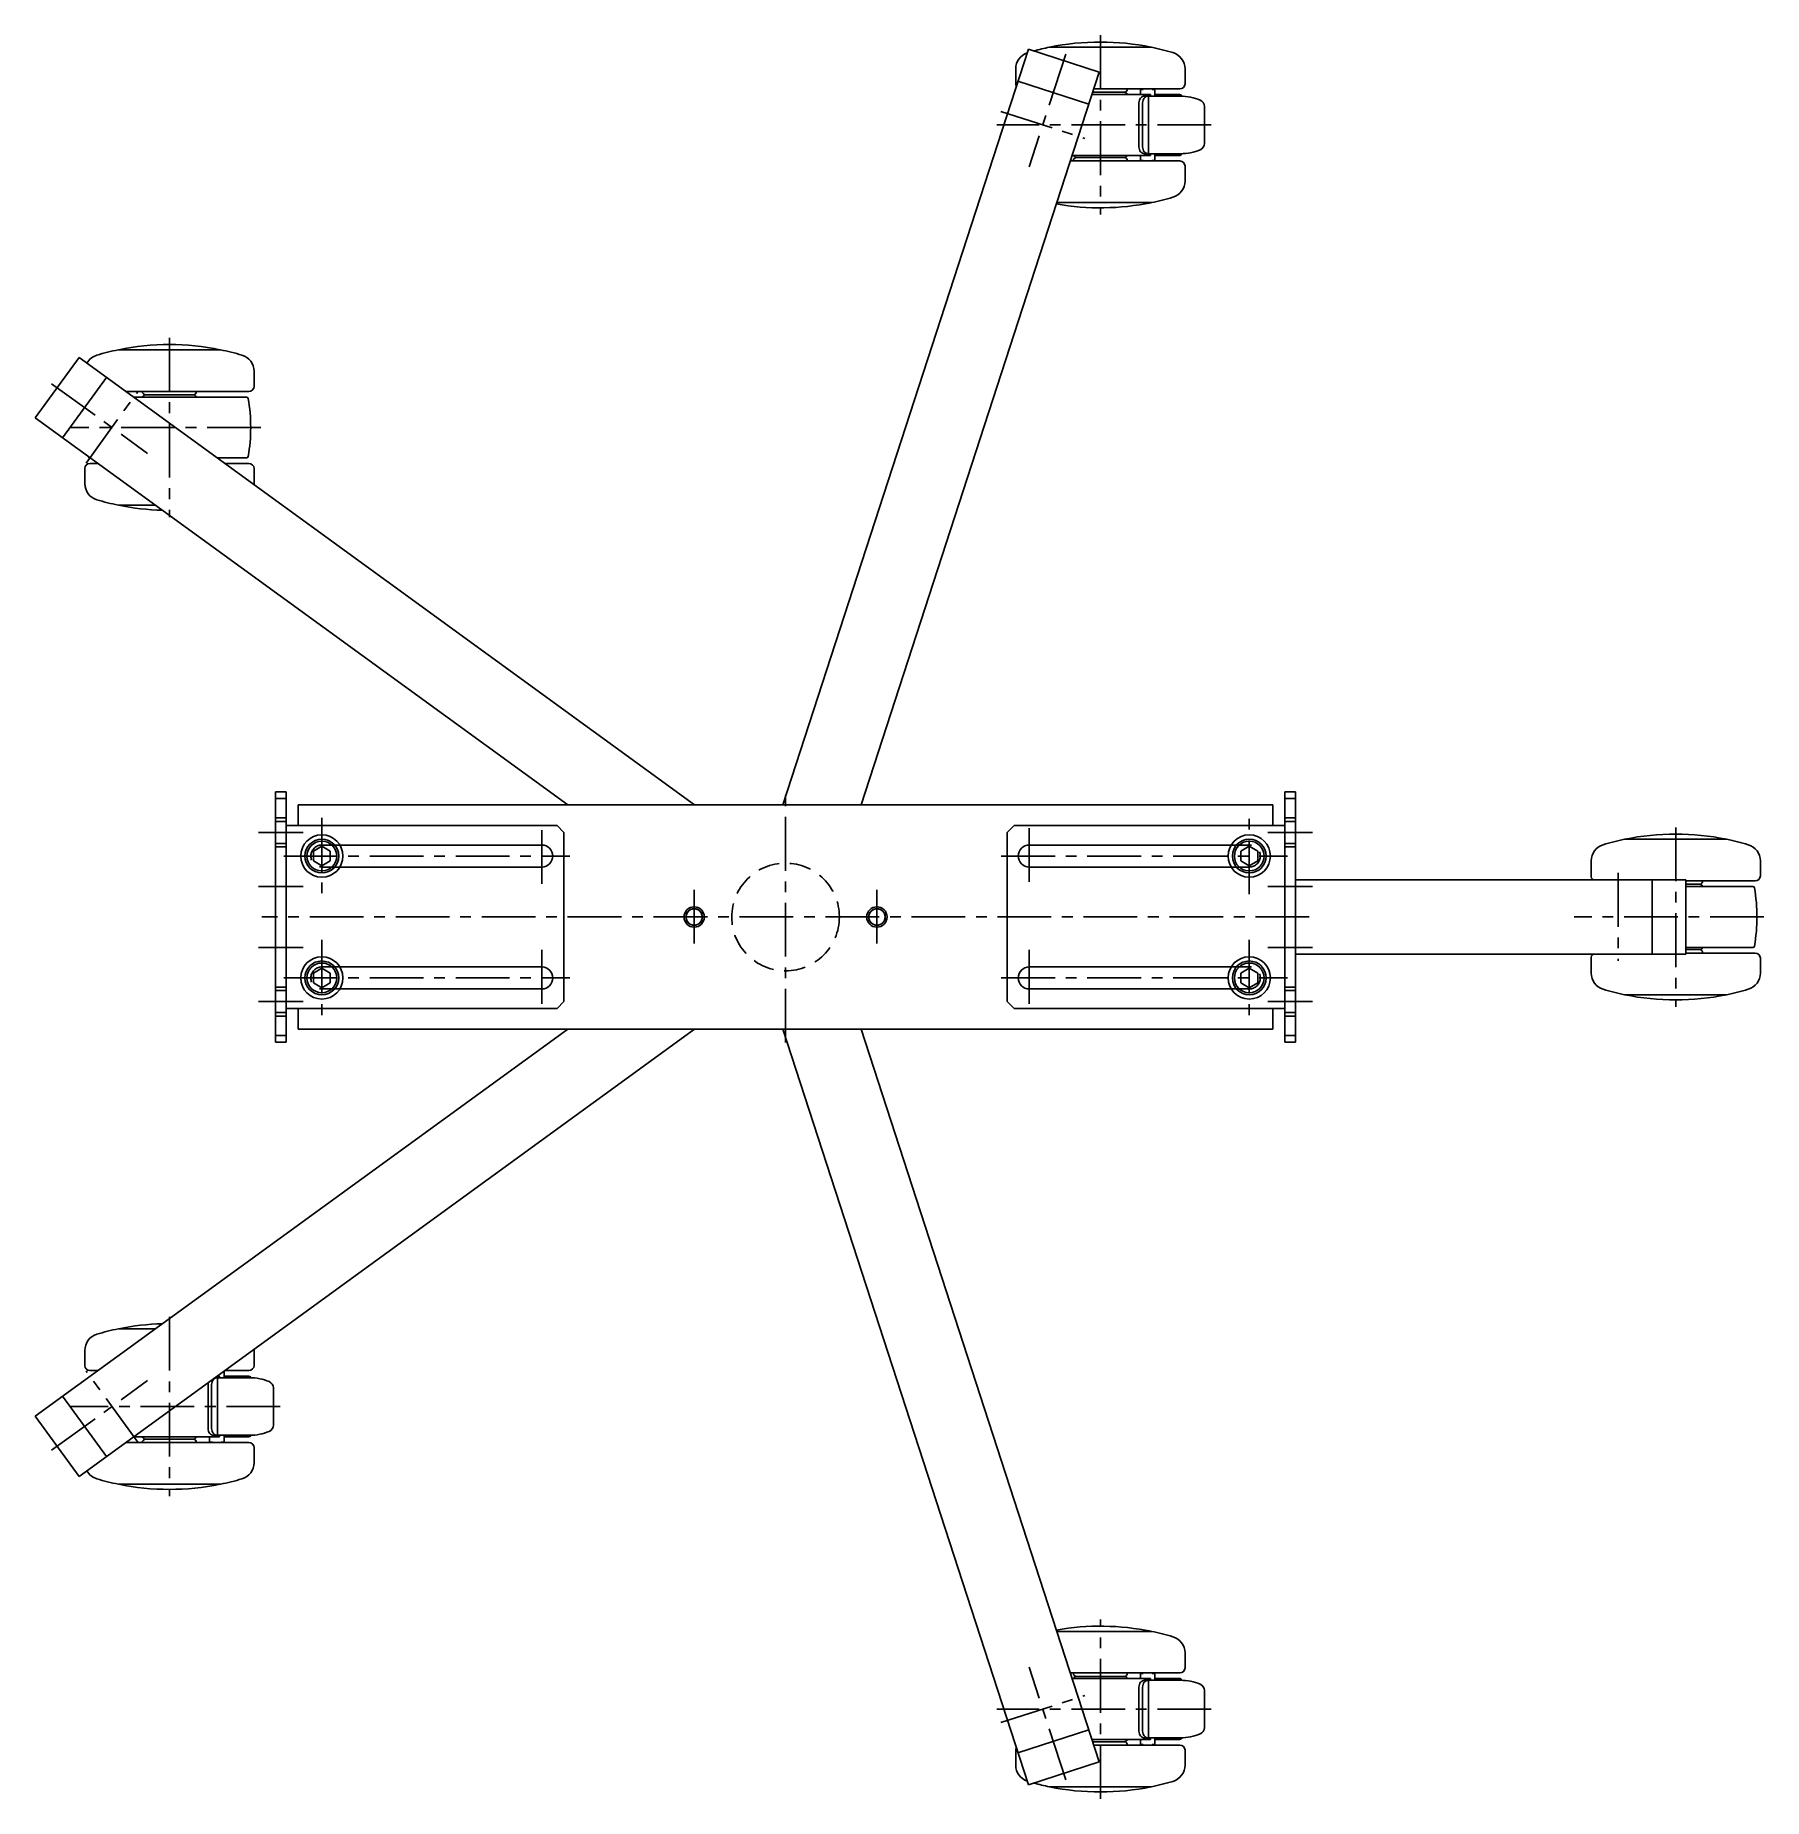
# Model space of a CAD drawing. Extents: x 0 to 1216, y -8 to 1193.
# Drawn here: x 7 to 518, y 672 to 1193 of the extents above; entities that cross this region are included whole.
import ezdxf

# ---------------------------------------------------------------- set-up
doc = ezdxf.new("R2010")
doc.units = 0
doc.header["$LTSCALE"] = 0.5
doc.linetypes.add('CENTER', pattern=[50.8, 31.75, -6.35, 6.35, -6.35])
doc.linetypes.add('DASHED', pattern=[19.05, 12.7, -6.35])
doc.layers.get('0').update_dxf_attribs({"linetype": 'CONTINUOUS'})
doc.layers.add('CENTER', color=1, linetype='CENTER')

msp = doc.modelspace()

# ---------------------------------------------------------------- linework, layer by layer
at = {"color": 7, "linetype": 'CONTINUOUS'}
for p, q in [((300.76, 1188.53), (228.21, 965.26)), ((300.76, 1188.53), (321.68, 1181.73)), ((337.14, 1189.06), (306.94, 1189.06)), ((307.04, 1189.06), (307.04, 1189.08)), ((337.04, 1189.08), (337.04, 1189.06)), ((297.04, 1178.26), (297.04, 1182.67)), ((347.04, 1178.26), (347.04, 1182.67)), ((321.68, 1181.73), (251.34, 965.26)), ((297.66, 1179.02), (318.59, 1172.22)), ((297.66, 1179.02), (318.59, 1172.22)), ((336.8, 1175.11), (319.53, 1175.11)), ((319.74, 1175.76), (329.04, 1175.76)), ((345.54, 1176.76), (320.06, 1176.76)), ((333.44, 1166.11), (333.44, 1172.61)), ((333.88, 1175.11), (333.88, 1176.61)), ((334.72, 1176.61), (333.88, 1176.61)), ((334.5, 1166.11), (334.5, 1172.61)), ((334.72, 1176.61), (334.72, 1176.76)), ((335.08, 1174.61), (345.75, 1174.61)), ((336.24, 1166.11), (336.24, 1174.61)), ((336.8, 1174.61), (336.8, 1175.11)), ((337.33, 1176.61), (337.33, 1176.76)), ((337.33, 1176.61), (338.16, 1176.61)), ((338.16, 1174.61), (338.16, 1176.61)), ((345.54, 1175.11), (338.16, 1175.11)), ((343.37, 1175.11), (343.37, 1174.61)), ((345.16, 1174.61), (345.16, 1175.11)), ((352.75, 1166.11), (352.75, 1171.6)), ((333.44, 1166.11), (333.44, 1159.61)), ((334.5, 1166.11), (334.5, 1159.61)), ((336.24, 1166.11), (336.24, 1157.61)), ((352.75, 1166.11), (352.75, 1160.61)), ((336.8, 1157.11), (313.68, 1157.11)), ((315.04, 1156.46), (329.04, 1156.46)), ((333.88, 1157.11), (333.88, 1155.61)), ((335.08, 1157.61), (345.75, 1157.61)), ((336.8, 1157.61), (336.8, 1157.11)), ((338.16, 1157.61), (338.16, 1155.61)), ((345.54, 1157.11), (338.16, 1157.11)), ((343.37, 1157.11), (343.37, 1157.61)), ((345.16, 1157.61), (345.16, 1157.11)), ((345.54, 1155.46), (313.14, 1155.46)), ((334.72, 1155.61), (333.88, 1155.61)), ((334.72, 1155.61), (334.72, 1155.46)), ((337.33, 1155.61), (337.33, 1155.46)), ((337.33, 1155.61), (338.16, 1155.61)), ((347.04, 1153.96), (347.04, 1149.54)), ((337.14, 1143.16), (309.15, 1143.16)), ((337.04, 1143.14), (337.04, 1143.16)), ((62.1, 1099.69), (31.9, 1099.69)), ((32, 1099.69), (32, 1099.71)), ((62, 1099.71), (62, 1099.69)), ((7.35, 1079.6), (20.29, 1097.4)), ((20.29, 1097.4), (202.16, 965.26)), ((15.44, 1073.72), (28.38, 1091.52)), ((72, 1088.89), (72, 1093.31)), ((34.06, 1087.39), (70.5, 1087.39)), ((36.33, 1085.74), (69.76, 1085.74)), ((54, 1086.39), (40, 1086.39)), ((7.35, 1079.6), (164.73, 965.26)), ((22, 1064.59), (22, 1060.17)), ((23.67, 1067.74), (23.5, 1067.74)), ((23.5, 1066.09), (25.94, 1066.09)), ((69.76, 1067.74), (61.1, 1067.74)), ((63.37, 1066.09), (70.5, 1066.09)), ((72, 1064.59), (72, 1060.17)), ((42.87, 1053.79), (31.9, 1053.79)), ((32, 1053.79), (32, 1053.77)), ((78.32, 969.15), (78.32, 895.15)), ((78.32, 969.15), (81.52, 969.15)), ((81.52, 969.15), (81.52, 895.15)), ((376.52, 969.15), (376.52, 895.15)), ((376.52, 969.15), (379.72, 969.15)), ((379.72, 969.15), (379.72, 895.15)), ((78.32, 967.15), (81.52, 967.15)), ((373.02, 965.26), (85.02, 965.26)), ((85.02, 965.26), (85.02, 959.15)), ((373.02, 965.26), (373.02, 959.15)), ((376.52, 967.15), (379.72, 967.15)), ((81.52, 961.4), (78.32, 961.4)), ((81.52, 960.4), (78.32, 960.4)), ((161.52, 959.15), (81.52, 959.15)), ((161.52, 959.15), (163.52, 957.15)), ((294.52, 957.15), (296.52, 959.15)), ((376.52, 959.15), (296.52, 959.15)), ((379.72, 961.4), (376.52, 961.4)), ((379.72, 960.4), (376.52, 960.4)), ((81.52, 953.9), (78.32, 953.9)), ((157.02, 953.4), (97.36, 953.4)), ((163.52, 957.15), (163.52, 907.15)), ((294.52, 957.15), (294.52, 907.15)), ((301.02, 953.4), (360.68, 953.4)), ((379.72, 953.9), (376.52, 953.9)), ((507.12, 955.1), (476.92, 955.1)), ((477.02, 955.1), (477.02, 955.12)), ((507.02, 955.12), (507.02, 955.1)), ((81.52, 952.9), (78.32, 952.9)), ((92.02, 953.03), (89.52, 951.59)), ((89.52, 951.59), (89.52, 948.7)), ((89.52, 948.7), (92.02, 947.26)), ((94.52, 951.59), (92.02, 953.03)), ((92.02, 947.26), (94.52, 948.7)), ((94.52, 948.7), (94.52, 951.59)), ((366.02, 953.03), (363.52, 951.59)), ((363.52, 951.59), (363.52, 948.7)), ((363.52, 948.7), (366.02, 947.26)), ((368.52, 951.59), (366.02, 953.03)), ((366.02, 947.26), (368.52, 948.7)), ((368.52, 948.7), (368.52, 951.59)), ((379.72, 952.9), (376.52, 952.9)), ((467.02, 944.3), (467.02, 948.71)), ((517.02, 944.3), (517.02, 948.71)), ((157.02, 946.9), (97.36, 946.9)), ((301.02, 946.9), (360.68, 946.9)), ((495.02, 943.15), (379.72, 943.15)), ((485.02, 943.15), (485.02, 921.15)), ((485.02, 943.15), (485.02, 921.15)), ((485.02, 943.15), (485.02, 921.15)), ((495.02, 943.15), (495.02, 921.15)), ((495.02, 942.8), (515.52, 942.8)), ((499.02, 941.8), (495.02, 941.8)), ((495.02, 941.15), (514.78, 941.15)), ((514.78, 923.15), (495.02, 923.15)), ((495.02, 922.5), (499.02, 922.5)), ((92.02, 917.03), (89.52, 915.59)), ((94.52, 915.59), (92.02, 917.03)), ((157.02, 917.4), (97.36, 917.4)), ((301.02, 917.4), (360.68, 917.4)), ((366.02, 917.03), (363.52, 915.59)), ((368.52, 915.59), (366.02, 917.03)), ((495.02, 921.15), (379.72, 921.15)), ((467.02, 920), (467.02, 915.58)), ((495.02, 921.5), (515.52, 921.5)), ((517.02, 920), (517.02, 915.58)), ((89.52, 915.59), (89.52, 912.7)), ((89.52, 912.7), (92.02, 911.26)), ((92.02, 911.26), (94.52, 912.7)), ((94.52, 912.7), (94.52, 915.59)), ((363.52, 915.59), (363.52, 912.7)), ((363.52, 912.7), (366.02, 911.26)), ((366.02, 911.26), (368.52, 912.7)), ((368.52, 912.7), (368.52, 915.59)), ((81.52, 911.4), (78.32, 911.4)), ((81.52, 910.4), (78.32, 910.4)), ((157.02, 910.9), (97.36, 910.9)), ((163.52, 907.15), (161.52, 905.15)), ((294.52, 907.15), (296.52, 905.15)), ((301.02, 910.9), (360.68, 910.9)), ((379.72, 911.4), (376.52, 911.4)), ((379.72, 910.4), (376.52, 910.4)), ((507.12, 909.2), (476.92, 909.2)), ((477.02, 909.2), (477.02, 909.18)), ((507.02, 909.18), (507.02, 909.2)), ((81.52, 903.9), (78.32, 903.9)), ((81.52, 902.9), (78.32, 902.9)), ((161.52, 905.15), (81.52, 905.15)), ((85.02, 905.15), (85.02, 899.03)), ((376.52, 905.15), (296.52, 905.15)), ((373.02, 905.15), (373.02, 899.03)), ((379.72, 903.9), (376.52, 903.9)), ((379.72, 902.9), (376.52, 902.9)), ((7.35, 784.69), (164.73, 899.03)), ((20.29, 766.9), (202.16, 899.03)), ((78.32, 897.15), (81.52, 897.15)), ((373.02, 899.03), (85.02, 899.03)), ((300.76, 675.77), (228.21, 899.03)), ((321.68, 682.56), (251.34, 899.03)), ((376.52, 897.15), (379.72, 897.15)), ((78.32, 895.15), (81.52, 895.15)), ((376.52, 895.15), (379.72, 895.15)), ((42.87, 810.5), (31.9, 810.5)), ((32, 810.5), (32, 810.52)), ((22, 799.7), (22, 804.12)), ((72, 799.7), (72, 804.12)), ((25.94, 798.2), (23.5, 798.2)), ((63.13, 796.05), (63.13, 798.02)), ((70.5, 798.2), (63.37, 798.2)), ((23.67, 796.55), (23.5, 796.55)), ((58.4, 787.55), (58.4, 794.05)), ((59.46, 787.55), (59.46, 794.05)), ((60.41, 796.05), (70.71, 796.05)), ((61.77, 796.55), (61.1, 796.55)), ((61.2, 787.55), (61.2, 796.05)), ((61.77, 796.05), (61.77, 796.55)), ((70.5, 796.55), (63.13, 796.55)), ((68.33, 796.55), (68.33, 796.05)), ((70.12, 796.05), (70.12, 796.55)), ((77.72, 787.55), (77.72, 793.05)), ((28.38, 772.77), (15.44, 790.57)), ((58.4, 787.55), (58.4, 781.05)), ((59.46, 787.55), (59.46, 781.05)), ((61.2, 787.55), (61.2, 779.05)), ((77.72, 787.55), (77.72, 782.05)), ((20.29, 766.9), (7.35, 784.69)), ((70.5, 776.9), (34.06, 776.9)), ((61.77, 778.55), (36.33, 778.55)), ((40, 777.9), (54, 777.9)), ((58.85, 778.55), (58.85, 777.05)), ((59.68, 777.05), (58.85, 777.05)), ((59.68, 777.05), (59.68, 776.9)), ((60.04, 779.05), (70.71, 779.05)), ((61.77, 779.05), (61.77, 778.55)), ((62.29, 777.05), (62.29, 776.9)), ((62.29, 777.05), (63.13, 777.05)), ((63.13, 779.05), (63.13, 777.05)), ((70.5, 778.55), (63.13, 778.55)), ((68.33, 778.55), (68.33, 779.05)), ((70.12, 779.05), (70.12, 778.55)), ((72, 775.4), (72, 770.98)), ((62.1, 764.6), (31.9, 764.6)), ((32, 764.6), (32, 764.58)), ((62, 764.58), (62, 764.6)), ((337.14, 721.14), (309.15, 721.14)), ((337.04, 721.16), (337.04, 721.14)), ((347.04, 710.34), (347.04, 714.75)), ((345.54, 708.84), (313.14, 708.84)), ((334.72, 708.69), (333.88, 708.69)), ((333.88, 707.19), (333.88, 708.69)), ((334.72, 708.69), (334.72, 708.84)), ((337.33, 708.69), (337.33, 708.84)), ((337.33, 708.69), (338.16, 708.69)), ((338.16, 706.69), (338.16, 708.69)), ((336.8, 707.19), (313.68, 707.19)), ((315.04, 707.84), (329.04, 707.84)), ((333.44, 698.19), (333.44, 704.69)), ((334.5, 698.19), (334.5, 704.69)), ((335.08, 706.69), (345.75, 706.69)), ((336.24, 698.19), (336.24, 706.69)), ((336.8, 706.69), (336.8, 707.19)), ((345.54, 707.19), (338.16, 707.19)), ((343.37, 707.19), (343.37, 706.69)), ((345.16, 706.69), (345.16, 707.19)), ((352.75, 698.19), (352.75, 703.68)), ((333.44, 698.19), (333.44, 691.69)), ((334.5, 698.19), (334.5, 691.69)), ((336.24, 698.19), (336.24, 689.69)), ((352.75, 698.19), (352.75, 692.69)), ((318.59, 692.07), (297.66, 685.28)), ((336.8, 689.19), (319.53, 689.19)), ((319.74, 688.54), (329.04, 688.54)), ((333.88, 689.19), (333.88, 687.69)), ((334.72, 687.69), (333.88, 687.69)), ((334.72, 687.69), (334.72, 687.54)), ((335.08, 689.69), (345.75, 689.69)), ((336.8, 689.69), (336.8, 689.19)), ((337.33, 687.69), (337.33, 687.54)), ((337.33, 687.69), (338.16, 687.69)), ((338.16, 689.69), (338.16, 687.69)), ((345.54, 689.19), (338.16, 689.19)), ((343.37, 689.19), (343.37, 689.69)), ((345.16, 689.69), (345.16, 689.19)), ((297.04, 686.04), (297.04, 681.62)), ((321.68, 682.56), (300.76, 675.77)), ((345.54, 687.54), (320.06, 687.54)), ((347.04, 686.04), (347.04, 681.62)), ((337.14, 675.24), (306.94, 675.24)), ((307.04, 675.24), (307.04, 675.22)), ((337.04, 675.22), (337.04, 675.24))]:
    msp.add_line(p, q, dxfattribs=at)
at = {"color": 3, "linetype": 'DASHED'}
for p, q in [((97.36, 953.4), (92.02, 953.4)), ((360.68, 953.4), (366.02, 953.4)), ((97.36, 946.9), (92.02, 946.9)), ((360.68, 946.9), (366.02, 946.9)), ((97.36, 917.4), (92.02, 917.4)), ((360.68, 917.4), (366.02, 917.4)), ((97.36, 910.9), (92.02, 910.9)), ((360.68, 910.9), (366.02, 910.9))]:
    msp.add_line(p, q, dxfattribs=at)
at = {"color": 7, "linetype": 'CONTINUOUS'}
for points in [[(335.08, 1174.61, 0.11764), (334.47, 1174.46, 0.10447), (333.92, 1174.02, 0.090013), (333.57, 1173.39, 0.081916), (333.44, 1172.61, 0.081916)], [(336.13, 1174.61, 0.11764), (335.53, 1174.46, 0.10447), (334.98, 1174.02, 0.090013), (334.63, 1173.39, 0.081916), (334.5, 1172.61, 0.081916)], [(335.08, 1157.61, -0.11764), (334.47, 1157.75, -0.10447), (333.92, 1158.19, -0.090013), (333.57, 1158.82, -0.081916), (333.44, 1159.61, -0.081916)], [(336.13, 1157.61, -0.11764), (335.53, 1157.75, -0.10447), (334.98, 1158.19, -0.090013), (334.63, 1158.82, -0.081916), (334.5, 1159.61, -0.081916)], [(58.48, 794.64, 0.06157), (58.4, 794.05)], [(61.1, 796.05, 0.11764), (60.49, 795.91, 0.10447), (59.94, 795.47, 0.090013), (59.59, 794.83, 0.081916), (59.46, 794.05, 0.081916)], [(60.04, 779.05, -0.11764), (59.43, 779.2, -0.10447), (58.88, 779.64, -0.090013), (58.53, 780.27, -0.081916), (58.4, 781.05, -0.081916)], [(61.1, 779.05, -0.11764), (60.49, 779.2, -0.10447), (59.94, 779.64, -0.090013), (59.59, 780.27, -0.081916), (59.46, 781.05, -0.081916)], [(335.08, 706.69, 0.11764), (334.47, 706.54, 0.10447), (333.92, 706.1, 0.090013), (333.57, 705.47, 0.081916), (333.44, 704.69, 0.081916)], [(336.13, 706.69, 0.11764), (335.53, 706.54, 0.10447), (334.98, 706.1, 0.090013), (334.63, 705.47, 0.081916), (334.5, 704.69, 0.081916)], [(335.08, 689.69, -0.11764), (334.47, 689.83, -0.10447), (333.92, 690.27, -0.090013), (333.57, 690.9, -0.081916), (333.44, 691.69, -0.081916)], [(336.13, 689.69, -0.11764), (335.53, 689.83, -0.10447), (334.98, 690.27, -0.090013), (334.63, 690.9, -0.081916), (334.5, 691.69, -0.081916)]]:
    msp.add_lwpolyline(points, format="xyb", dxfattribs=at)
for centre, radius in [((92.02, 950.15), 6.25), ((92.02, 950.15), 5), ((92.02, 950.15), 4.4), ((366.02, 950.15), 6.25), ((366.02, 950.15), 5), ((366.02, 950.15), 4.4), ((202.02, 932.15), 2.46), ((202.02, 932.15), 2.4), ((256.02, 932.15), 2.46), ((256.02, 932.15), 2.4), ((92.02, 914.15), 6.25), ((92.02, 914.15), 5), ((92.02, 914.15), 4.4), ((366.02, 914.15), 6.25), ((366.02, 914.15), 5), ((366.02, 914.15), 4.4)]:
    msp.add_circle(centre, radius, dxfattribs=at)
at = {"color": 3, "linetype": 'DASHED'}
msp.add_circle((229.02, 932.15), 15.9, dxfattribs=at)
at = {"color": 3, "linetype": 'CONTINUOUS'}
for centre in [(202.02, 932.15), (256.02, 932.15)]:
    msp.add_circle(centre, 3, dxfattribs=at)
at = {"color": 7, "linetype": 'CONTINUOUS'}
for centre, radius, start, end in [((322.04, 1115.59), 75, 101.6149, 105.1564), ((322.04, 1115.59), 75, 78.463, 101.537), ((322.04, 1115.59), 75, 73.3985, 78.3851), ((302.04, 1182.67), 5, 109.2589, 180), ((342.04, 1182.67), 5, 0, 73.3985), ((298.54, 1178.26), 1.5, 180, 206.8423), ((345.54, 1178.26), 1.5, 270, 0), ((329.04, 1176.76), 1, 270, 0), ((329.04, 1174.76), 1, 20.4873, 90), ((345.54, 1174.61), 0.5, 0, 90), ((345.75, 1159.61), 15, 67.3656, 90), ((350.75, 1171.6), 2, 0, 67.3656), ((315.04, 1155.46), 1, 90, 180), ((315.04, 1157.46), 1, 200.4873, 270), ((329.04, 1157.46), 1, 270, 339.5127), ((329.04, 1155.46), 1, 0, 90), ((345.54, 1157.61), 0.5, 270, 0), ((345.75, 1172.61), 15, 270, 292.6344), ((350.75, 1160.61), 2, 292.6344, 0), ((345.54, 1153.96), 1.5, 0, 90), ((342.04, 1149.54), 5, 286.6015, 0), ((322.04, 1216.62), 75, 260.0029, 281.537), ((322.04, 1216.62), 75, 281.6149, 286.6015), ((47, 1026.23), 75, 101.6149, 106.6015), ((47, 1026.23), 75, 78.463, 101.537), ((47, 1026.23), 75, 73.3985, 78.3851), ((27, 1093.31), 5, 106.6015, 151.3575), ((67, 1093.31), 5, 0, 73.3985), ((70.5, 1088.89), 1.5, 270, 0), ((40, 1087.39), 1, 180, 270), ((40, 1085.39), 1, 90, 159.5127), ((54, 1087.39), 1, 270, 0), ((54, 1085.39), 1, 20.4873, 90), ((69.76, 1085.24), 0.5, 9.8877, 90), ((21, 1076.74), 50, 350.1123, 9.8877), ((23.5, 1068.24), 0.5, 181.265, 270), ((69.76, 1068.24), 0.5, 270, 350.1123), ((23.5, 1064.59), 1.5, 90, 180), ((70.5, 1064.59), 1.5, 0, 90), ((27, 1060.17), 5, 180, 253.3985), ((67, 1060.17), 5, 356.0812, 0), ((47, 1127.26), 75, 253.3985, 258.3851), ((47, 1127.26), 75, 258.463, 268.4329), ((157.02, 950.15), 3.25, 270, 90), ((301.02, 950.15), 3.25, 90, 270), ((472.02, 948.71), 5, 106.6015, 180), ((492.02, 881.63), 75, 101.6149, 106.6015), ((492.02, 881.63), 75, 78.463, 101.537), ((492.02, 881.63), 75, 73.3985, 78.3851), ((512.02, 948.71), 5, 0, 73.3985), ((468.52, 944.3), 1.5, 180, 230.0555), ((515.52, 944.3), 1.5, 270, 0), ((499.02, 942.8), 1, 270, 0), ((499.02, 940.8), 1, 20.4873, 90), ((514.78, 940.65), 0.5, 9.8877, 90), ((466.02, 932.15), 50, 350.1123, 9.8877), ((499.02, 923.5), 1, 270, 339.5127), ((499.02, 921.5), 1, 0, 90), ((514.78, 923.65), 0.5, 270, 350.1123), ((157.02, 914.15), 3.25, 270, 90), ((301.02, 914.15), 3.25, 90, 270), ((468.52, 920), 1.5, 129.9445, 180), ((515.52, 920), 1.5, 0, 90), ((472.02, 915.58), 5, 180, 253.3985), ((512.02, 915.58), 5, 286.6015, 0), ((492.02, 982.66), 75, 253.3985, 258.3851), ((492.02, 982.66), 75, 258.463, 281.537), ((492.02, 982.66), 75, 281.6149, 286.6015), ((27, 804.12), 5, 106.6015, 180), ((47, 737.04), 75, 101.6149, 106.6015), ((47, 737.04), 75, 91.5671, 101.537), ((67, 804.12), 5, 0, 3.9188), ((23.5, 799.7), 1.5, 180, 270), ((70.5, 799.7), 1.5, 270, 0), ((70.5, 796.05), 0.5, 0, 90), ((70.71, 781.05), 15, 67.3656, 90), ((75.72, 793.05), 2, 0, 67.3656), ((75.72, 782.05), 2, 292.6344, 0), ((40, 776.9), 1, 90, 180), ((40, 778.9), 1, 200.4873, 270), ((54, 778.9), 1, 270, 339.5127), ((54, 776.9), 1, 0, 90), ((70.5, 779.05), 0.5, 270, 0), ((70.5, 775.4), 1.5, 0, 90), ((70.71, 794.05), 15, 270, 292.6344), ((67, 770.98), 5, 286.6015, 0), ((27, 770.98), 5, 208.6425, 253.3985), ((47, 838.07), 75, 253.3985, 258.3851), ((47, 838.07), 75, 281.6149, 286.6015), ((47, 838.07), 75, 258.463, 281.537), ((322.04, 647.67), 75, 78.463, 99.9971), ((322.04, 647.67), 75, 73.3985, 78.3851), ((342.04, 714.75), 5, 0, 73.3985), ((315.04, 708.84), 1, 180, 270), ((329.04, 708.84), 1, 270, 0), ((345.54, 710.34), 1.5, 270, 0), ((315.04, 706.84), 1, 90, 159.5127), ((329.04, 706.84), 1, 20.4873, 90), ((345.54, 706.69), 0.5, 0, 90), ((345.75, 691.69), 15, 67.3656, 90), ((350.75, 703.68), 2, 0, 67.3656), ((329.04, 689.54), 1, 270, 339.5127), ((329.04, 687.54), 1, 0, 90), ((345.54, 689.69), 0.5, 270, 0), ((345.75, 704.69), 15, 270, 292.6344), ((350.75, 692.69), 2, 292.6344, 0), ((298.54, 686.04), 1.5, 153.1577, 180), ((345.54, 686.04), 1.5, 0, 90), ((302.04, 681.62), 5, 180, 250.7411), ((342.04, 681.62), 5, 286.6015, 0), ((322.04, 748.7), 75, 254.8436, 258.3851), ((322.04, 748.7), 75, 258.463, 281.537), ((322.04, 748.7), 75, 281.6149, 286.6015)]:
    msp.add_arc(centre, radius, start, end, dxfattribs=at)
at = {"color": 3, "linetype": 'DASHED'}
for centre, start, end in [((92.02, 950.15), 90, 270), ((366.02, 950.15), 270, 90), ((92.02, 914.15), 90, 270), ((366.02, 914.15), 270, 90)]:
    msp.add_arc(centre, 3.25, start, end, dxfattribs=at)
at = {"layer": 'CENTER', "color": 1, "linetype": 'CENTER'}
for p, q in [((322.04, 1192.59), (322.04, 1139.62)), ((311.83, 1187.03), (301.02, 1153.74)), ((292.67, 1170.12), (317.4, 1162.09)), ((354.75, 1166.11), (291.47, 1166.11)), ((47, 1103.23), (47, 1050.26)), ((12.2, 1089.67), (40.52, 1069.1)), ((22.36, 1066.22), (37.64, 1087.26)), ((74, 1076.74), (17.5, 1076.74)), ((229.02, 895.03), (229.02, 969.26)), ((92.02, 961.4), (92.02, 938.9)), ((366.02, 938.9), (366.02, 961.4)), ((492.02, 958.63), (492.02, 905.66)), ((86.52, 957.15), (73.32, 957.15)), ((157.02, 941.9), (157.02, 958.4)), ((301.02, 958.4), (301.02, 941.9)), ((384.72, 957.15), (371.52, 957.15)), ((80.77, 950.15), (165.27, 950.15)), ((292.77, 950.15), (377.27, 950.15)), ((475.02, 945.15), (475.02, 919.15)), ((86.52, 941.15), (73.32, 941.15)), ((202.02, 940.15), (202.02, 924.15)), ((256.02, 940.15), (256.02, 924.15)), ((384.72, 941.15), (371.52, 941.15)), ((383.72, 932.15), (74.32, 932.15)), ((518.02, 932.15), (462.02, 932.15)), ((86.52, 923.15), (73.32, 923.15)), ((92.02, 925.4), (92.02, 902.9)), ((157.02, 922.4), (157.02, 905.9)), ((301.02, 922.4), (301.02, 905.9)), ((366.02, 925.4), (366.02, 902.9)), ((384.72, 923.15), (371.52, 923.15)), ((80.77, 914.15), (165.27, 914.15)), ((292.77, 914.15), (377.27, 914.15)), ((86.52, 907.15), (73.32, 907.15)), ((384.72, 907.15), (371.52, 907.15)), ((47, 814.04), (47, 761.07)), ((37.64, 777.03), (22.36, 798.07)), ((12.2, 774.62), (40.52, 795.19)), ((79.72, 787.55), (17.5, 787.55)), ((322.04, 671.7), (322.04, 724.67)), ((311.83, 677.26), (301.02, 710.55)), ((354.75, 698.19), (291.47, 698.19)), ((292.67, 694.17), (317.4, 702.2))]:
    msp.add_line(p, q, dxfattribs=at)

doc.saveas('drawing.dxf')
